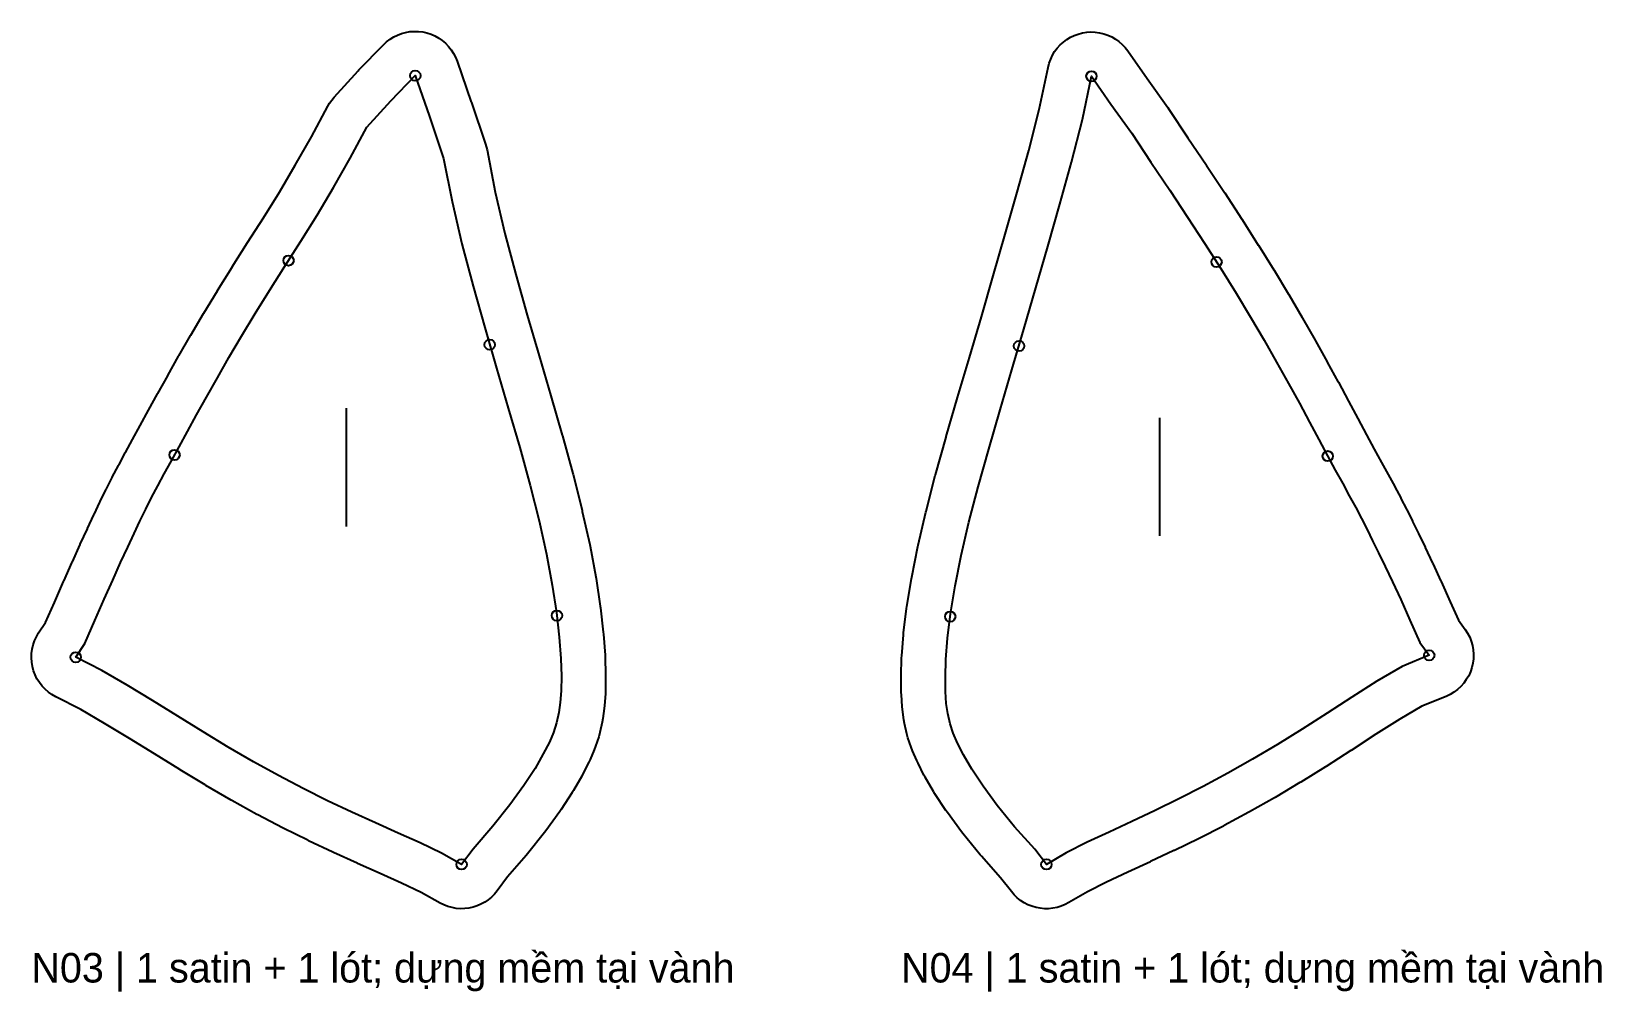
# Model space of a CAD drawing. Header units: millimetres. Extents: x 0 to 995, y -21 to 196.
# Drawn here: x 613.4 to 719.7, y -5.6 to 59.4 of the extents above; entities that cross this region are included whole.
import ezdxf

# ---------------------------------------------------------------- set-up
doc = ezdxf.new("R2010")
doc.units = ezdxf.units.MM
for name, color, linetype in [('CUT', 7, 'Continuous'), ('GRAIN', 8, 'Continuous'), ('LABEL', 7, 'Continuous'), ('NOTCH', 5, 'Continuous'), ('SEW', 1, 'Continuous')]:
    doc.layers.add(name, color=color, linetype=linetype)

msp = doc.modelspace()

# ---------------------------------------------------------------- texts
at = {"layer": 'LABEL'}
for s, p in [('N03 | 1 satin + 1 lót; dựng mềm tại vành', (613.35, -5)), ('N04 | 1 satin + 1 lót; dựng mềm tại vành', (672.23, -5))]:
    msp.add_text(s, height=2, dxfattribs=at).set_placement(p)

# ---------------------------------------------------------------- linework, layer by layer
at = {"layer": 'CUT'}
for points in [[(619.25, 30.02), (619.26, 30.05), (619.7, 30.87), (619.72, 30.9), (620.19, 31.77), (620.71, 32.72), (621.28, 33.76), (621.28, 33.76), (621.9, 34.88), (621.91, 34.89), (622.58, 36.1), (622.59, 36.12), (623.32, 37.42), (623.33, 37.44), (624.12, 38.82), (624.14, 38.85), (625, 40.3), (625.02, 40.33), (625.94, 41.85), (625.95, 41.88), (626.94, 43.46), (626.95, 43.48), (627.98, 45.11), (627.98, 45.11), (629.06, 46.8), (630.14, 48.54), (631.22, 50.36), (632.31, 52.28), (633.42, 54.35), (633.54, 54.56), (633.69, 54.77), (633.85, 54.96), (635.47, 56.74), (635.53, 56.81), (637.19, 58.51), (637.4, 58.71), (637.63, 58.89), (637.88, 59.04), (638.14, 59.17), (638.41, 59.27), (638.69, 59.35), (638.98, 59.4), (639.27, 59.42), (639.56, 59.41), (639.85, 59.38), (640.13, 59.31), (640.41, 59.22), (640.67, 59.11), (640.93, 58.96), (641.17, 58.8), (641.39, 58.61), (641.59, 58.4), (641.77, 58.17), (641.93, 57.93), (642.06, 57.67), (642.17, 57.4), (643.13, 54.63), (643.14, 54.61), (644.1, 51.77), (644.2, 51.4), (644.76, 48.53), (645.41, 45.74), (646.15, 42.96), (646.92, 40.19), (647.72, 37.44), (648.51, 34.74), (648.52, 34.73), (649.29, 32.07), (649.3, 32.03), (650, 29.47), (650.02, 29.41), (650.63, 26.99), (650.65, 26.91), (651.16, 24.66), (651.18, 24.56), (651.57, 22.48), (651.59, 22.37), (651.87, 20.5), (651.89, 20.38), (652.07, 18.72), (652.08, 18.6), (652.19, 17.16), (652.19, 17.04), (652.23, 15.84), (652.23, 15.7), (652.21, 14.72), (652.21, 14.56), (652.15, 13.77), (652.13, 13.56), (652.04, 12.88), (652, 12.63), (651.84, 11.93), (651.76, 11.65), (651.55, 11.01), (651.46, 10.77), (651.18, 10.11), (651.1, 9.93), (650.69, 9.13), (650.61, 8.98), (650.05, 8), (649.97, 7.87), (649.22, 6.71), (649.13, 6.59), (648.19, 5.28), (648.1, 5.15), (646.94, 3.71), (646.86, 3.61), (645.59, 2.16), (644.89, 1.21), (644.7, 0.99), (644.5, 0.78), (644.28, 0.6), (644.04, 0.44), (643.79, 0.3), (643.53, 0.19), (643.25, 0.1), (642.97, 0.04), (642.69, 0.01), (642.4, 0), (642.11, 0.02), (641.83, 0.07), (641.55, 0.15), (641.28, 0.25), (641.02, 0.37), (639.73, 1.09), (638.41, 1.73), (636.96, 2.38), (635.42, 3.07), (635.4, 3.08), (633.8, 3.8), (633.75, 3.82), (632.12, 4.6), (632.06, 4.63), (630.4, 5.46), (630.36, 5.48), (628.68, 6.36), (628.62, 6.39), (626.93, 7.33), (626.87, 7.36), (625.17, 8.35), (625.12, 8.38), (623.42, 9.41), (623.4, 9.43), (621.69, 10.48), (619.99, 11.53), (618.31, 12.55), (616.69, 13.5), (615, 14.35), (614.74, 14.5), (614.5, 14.67), (614.28, 14.86), (614.07, 15.08), (613.89, 15.31), (613.73, 15.57), (613.6, 15.83), (613.5, 16.11), (613.42, 16.4), (613.37, 16.69), (613.35, 16.99), (613.36, 17.29), (613.4, 17.58), (613.47, 17.87), (613.57, 18.15), (613.69, 18.42), (613.84, 18.68), (614.31, 19.39), (614.91, 20.73), (615.53, 22.16), (615.54, 22.18), (616.12, 23.48), (616.13, 23.5), (616.65, 24.67), (616.66, 24.69), (617.14, 25.73), (617.15, 25.75), (617.58, 26.68), (617.59, 26.7), (617.99, 27.54), (618.01, 27.57), (618.39, 28.36), (618.41, 28.4), (618.82, 29.2), (618.83, 29.23), (619.25, 30.02)], [(672.32, 13.49), (672.3, 13.69), (672.25, 14.49), (672.24, 14.65), (672.23, 15.64), (672.23, 15.78), (672.27, 16.98), (672.28, 17.12), (672.39, 18.55), (672.4, 18.68), (672.61, 20.34), (672.62, 20.46), (672.93, 22.34), (672.95, 22.45), (673.36, 24.52), (673.38, 24.61), (673.91, 26.86), (673.93, 26.93), (674.55, 29.34), (674.57, 29.39), (675.28, 31.94), (675.29, 31.97), (676.06, 34.62), (676.06, 34.63), (676.86, 37.33), (677.67, 40.08), (678.47, 42.86), (679.28, 45.69), (680.09, 48.53), (680.88, 51.34), (681.59, 54.13), (682.18, 56.98), (682.26, 57.27), (682.36, 57.54), (682.48, 57.8), (682.63, 58.05), (682.8, 58.28), (683, 58.5), (683.22, 58.69), (683.45, 58.87), (683.7, 59.02), (683.96, 59.14), (684.23, 59.24), (684.51, 59.31), (684.8, 59.36), (685.09, 59.38), (685.38, 59.37), (685.67, 59.33), (685.95, 59.26), (686.23, 59.16), (686.49, 59.04), (686.75, 58.9), (686.98, 58.73), (687.2, 58.54), (687.4, 58.33), (687.58, 58.1), (688.89, 56.23), (690.29, 54.27), (690.37, 54.16), (691.64, 52.22), (692.9, 50.36), (692.91, 50.33), (694.13, 48.51), (694.15, 48.48), (695.3, 46.7), (695.32, 46.68), (696.41, 44.95), (696.42, 44.93), (697.46, 43.27), (697.48, 43.24), (698.46, 41.62), (698.48, 41.59), (699.39, 40.03), (699.41, 40), (700.27, 38.5), (700.29, 38.47), (701.08, 37.04), (701.09, 37.02), (701.83, 35.66), (701.84, 35.65), (702.52, 34.38), (702.53, 34.37), (703.16, 33.19), (703.75, 32.1), (704.27, 31.13), (704.76, 30.23), (704.76, 30.23), (705.21, 29.4), (705.65, 28.6), (705.66, 28.57), (706.06, 27.82), (706.07, 27.79), (706.45, 27.05), (706.47, 27.02), (706.85, 26.26), (706.86, 26.23), (707.26, 25.41), (707.27, 25.4), (707.71, 24.48), (707.72, 24.46), (708.21, 23.41), (708.23, 23.38), (708.78, 22.18), (708.8, 22.15), (709.4, 20.79), (709.97, 19.55), (710.42, 18.92), (710.59, 18.66), (710.73, 18.4), (710.84, 18.12), (710.92, 17.83), (710.97, 17.53), (710.99, 17.23), (710.98, 16.93), (710.95, 16.63), (710.88, 16.34), (710.78, 16.05), (710.66, 15.78), (710.5, 15.52), (710.33, 15.28), (710.13, 15.05), (709.9, 14.85), (709.66, 14.67), (709.41, 14.51), (709.13, 14.38), (707.49, 13.71), (706, 12.84), (704.37, 11.81), (702.71, 10.72), (702.69, 10.71), (701.01, 9.64), (700.97, 9.61), (699.29, 8.57), (699.24, 8.54), (697.56, 7.54), (697.51, 7.51), (695.83, 6.56), (695.77, 6.53), (694.11, 5.63), (694.05, 5.6), (692.41, 4.76), (692.36, 4.74), (690.74, 3.95), (690.7, 3.93), (689.12, 3.19), (689.11, 3.18), (687.58, 2.47), (686.14, 1.8), (684.85, 1.15), (683.59, 0.41), (683.34, 0.28), (683.07, 0.17), (682.79, 0.09), (682.51, 0.03), (682.22, 0), (681.94, 0), (681.65, 0.03), (681.37, 0.08), (681.09, 0.16), (680.82, 0.27), (680.57, 0.4), (680.32, 0.56), (680.1, 0.74), (679.89, 0.94), (679.7, 1.16), (678.97, 2.1), (677.67, 3.56), (677.59, 3.65), (676.42, 5.09), (676.33, 5.2), (675.37, 6.51), (675.27, 6.64), (674.52, 7.79), (674.43, 7.93), (673.86, 8.9), (673.78, 9.05), (673.38, 9.85), (673.29, 10.03), (673.01, 10.69), (672.92, 10.93), (672.7, 11.57), (672.62, 11.85), (672.47, 12.54), (672.42, 12.8), (672.32, 13.49)]]:
    msp.add_lwpolyline(points, close=True, dxfattribs=at)
at = {"layer": 'GRAIN'}
for p, q in [((634.68, 25.89), (634.68, 33.89)), ((689.76, 25.25), (689.76, 33.25))]:
    msp.add_line(p, q, dxfattribs=at)
at = {"layer": 'NOTCH'}
for centre in [(639.34, 56.42), (639.34, 56.42), (685.12, 56.38), (685.12, 56.38), (630.76, 43.9), (693.59, 43.8), (644.38, 38.2), (680.22, 38.11), (623.04, 30.73), (701.12, 30.65), (648.93, 19.85), (675.56, 19.78), (616.35, 17.03), (707.99, 17.16), (642.48, 3), (682.07, 3)]:
    msp.add_circle(centre, 0.35, dxfattribs=at)
at = {"layer": 'SEW'}
for points in [[(621.91, 28.63), (622.35, 29.46), (622.83, 30.33), (623.35, 31.28), (623.91, 32.31), (624.53, 33.44), (625.2, 34.65), (625.94, 35.95), (626.72, 37.33), (627.58, 38.78), (628.5, 40.3), (629.48, 41.87), (630.52, 43.51), (631.59, 45.21), (632.7, 46.98), (633.81, 48.85), (634.94, 50.83), (636.06, 52.94), (637.69, 54.72), (639.34, 56.42), (640.3, 53.65), (641.25, 50.81), (641.83, 47.9), (642.5, 45.02), (643.25, 42.17), (644.04, 39.36), (644.84, 36.6), (645.64, 33.89), (646.41, 31.23), (647.11, 28.67), (647.72, 26.26), (648.23, 24), (648.62, 21.92), (648.91, 20.05), (649.09, 18.39), (649.19, 16.95), (649.23, 15.75), (649.21, 14.76), (649.16, 13.97), (649.07, 13.28), (648.91, 12.59), (648.7, 11.94), (648.42, 11.28), (648.01, 10.48), (647.45, 9.5), (646.7, 8.34), (645.75, 7.03), (644.6, 5.58), (643.25, 4.04), (642.48, 3), (641.11, 3.76), (639.68, 4.45), (638.19, 5.12), (636.64, 5.81), (635.04, 6.53), (633.4, 7.31), (631.75, 8.14), (630.07, 9.02), (628.38, 9.95), (626.68, 10.94), (624.98, 11.98), (623.27, 13.04), (621.56, 14.09), (619.84, 15.13), (618.12, 16.14), (616.35, 17.03), (616.96, 17.95), (617.65, 19.52), (618.28, 20.96), (618.86, 22.26), (619.39, 23.44), (619.87, 24.48), (620.3, 25.41), (620.7, 26.25), (621.09, 27.05), (621.49, 27.84), (621.91, 28.63)], [(675.29, 13.9), (675.24, 14.7), (675.23, 15.68), (675.27, 16.88), (675.38, 18.32), (675.58, 19.98), (675.89, 21.86), (676.31, 23.93), (676.83, 26.18), (677.45, 28.58), (678.17, 31.13), (678.94, 33.78), (679.74, 36.49), (680.55, 39.24), (681.35, 42.04), (682.16, 44.86), (682.97, 47.71), (683.78, 50.56), (684.52, 53.46), (685.12, 56.38), (686.44, 54.5), (687.86, 52.52), (689.14, 50.56), (690.42, 48.67), (691.63, 46.84), (692.78, 45.07), (693.88, 43.35), (694.91, 41.68), (695.89, 40.07), (696.81, 38.51), (697.66, 37.01), (698.46, 35.58), (699.2, 34.23), (699.88, 32.95), (700.52, 31.77), (701.1, 30.68), (701.63, 29.7), (702.13, 28.79), (702.58, 27.96), (703.01, 27.17), (703.4, 26.42), (703.78, 25.68), (704.16, 24.92), (704.56, 24.1), (705.01, 23.18), (705.5, 22.13), (706.06, 20.93), (706.67, 19.55), (707.36, 18.03), (707.99, 17.16), (706.16, 16.41), (704.44, 15.4), (702.75, 14.33), (701.07, 13.24), (699.39, 12.16), (697.71, 11.12), (696.03, 10.12), (694.35, 9.17), (692.69, 8.28), (691.04, 7.44), (689.43, 6.65), (687.85, 5.9), (686.31, 5.19), (684.83, 4.5), (683.41, 3.78), (682.07, 3), (681.28, 4.02), (679.92, 5.55), (678.74, 6.99), (677.78, 8.29), (677.03, 9.44), (676.45, 10.42), (676.05, 11.21), (675.76, 11.88), (675.55, 12.52), (675.39, 13.21), (675.29, 13.9)]]:
    msp.add_lwpolyline(points, close=True, dxfattribs=at)

msp.set_redraw_order([(e.dxf.handle, doc.entitydb.next_handle()) for e in msp.query("TEXT MTEXT ATTDEF DIMENSION ARC_DIMENSION")])  # texts and dimensions are drawn at this point

doc.saveas('drawing.dxf')
